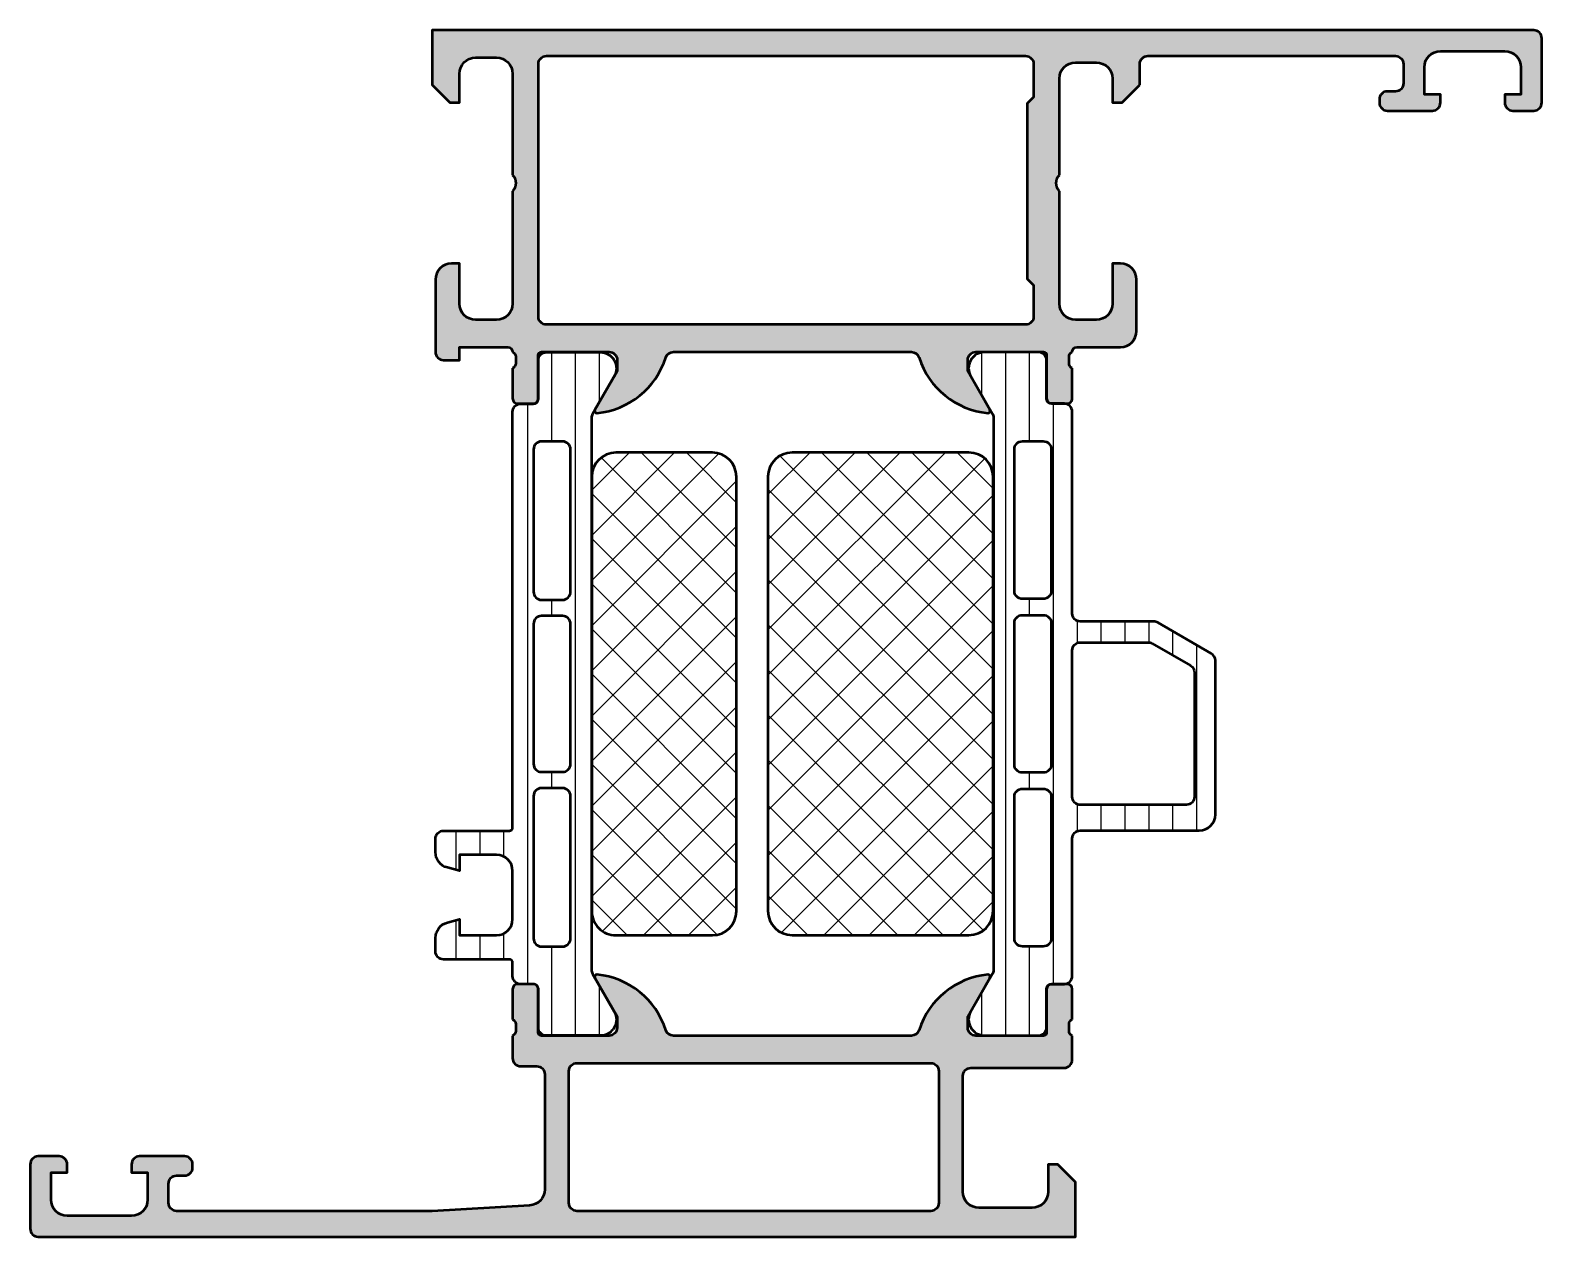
# Model space of a CAD drawing. Extents: x -25 to 69, y 0 to 75.
import ezdxf

# ---------------------------------------------------------------- set-up
doc = ezdxf.new("R2010")
doc.units = 0
for name, color, linetype, lineweight in [('0S-Alu contour', 7, 'Continuous', 50), ('0S-Alu hatch', 252, 'Continuous', 25), ('0S-Plastic contour', 254, 'Continuous', 50), ('0S-Plastic hatch', 253, 'Continuous', 25), ('0S-PT contour', 91, 'Continuous', 50), ('0S-PT hatch', 103, 'Continuous', 25)]:
    doc.layers.add(name, color=color, linetype=linetype, lineweight=lineweight)
pattern_1 = [(90, (0, 0), (-1.4859, 0), [])]
pattern_2 = [(135, (0, 0), (-1.403165018917055, -1.403165018917055), []), (225, (0, 0), (1.403165018917055, -1.403165018917055), [])]

# ---------------------------------------------------------------- blocks, each defined once
blk = doc.blocks.new('391550__2AD63D3F_DB52_42E2_A0CE_D1D66077DB39_')
at = {"layer": '0S-Alu hatch'}
h = blk.add_hatch(color=256, dxfattribs=at)
edge = h.paths.add_edge_path()
edge.add_line((44.00000000000022, 71.6), (44.00000000000022, 72.89999999999999))
edge.add_ellipse((44.50000000000023, 72.89999999999999), major_axis=(-0.5, 0), ratio=1, start_angle=270, end_angle=360, ccw=False)
edge.add_line((44.50000000000023, 73.39999999999999), (59.90000000000023, 73.39999999999999))
edge.add_ellipse((59.90000000000023, 72.89999999999999), major_axis=(-0.5, 0), ratio=1, start_angle=180, end_angle=270, ccw=False)
edge.add_line((60.40000000000024, 72.89999999999999), (60.40000000000024, 71.69999999999999))
edge.add_ellipse((59.90000000000023, 71.69999999999999), major_axis=(-0.5, 0), ratio=1, start_angle=90, end_angle=180, ccw=False)
edge.add_line((59.90000000000023, 71.19999999999999), (59.40000000000022, 71.19999999999999))
edge.add_arc((59.40000000000022, 70.7), 0.4999999999999858, 89.9999999999992, 180)
edge.add_line((58.90000000000022, 70.69999999999999), (58.90000000000022, 70.49999999999999))
edge.add_arc((59.40000000000022, 70.49999999999997), 0.4999999999999929, 180, 270.0000000000008)
edge.add_line((59.40000000000022, 69.99999999999999), (62.20000000000023, 69.99999999999999))
edge.add_arc((62.20000000000023, 70.49999999999997), 0.4999999999999858, 269.9999999999992, 360)
edge.add_line((62.70000000000023, 70.49999999999999), (62.70000000000023, 70.99999999999999))
edge.add_line((62.70000000000023, 70.99999999999999), (61.70000000000022, 70.99999999999999))
edge.add_line((61.70000000000022, 70.99999999999999), (61.70000000000022, 72.69999999999999))
edge.add_ellipse((62.70000000000021, 72.69999999999999), major_axis=(-1, 0), ratio=1, start_angle=270, end_angle=360, ccw=False)
edge.add_line((62.70000000000021, 73.69999999999999), (66.70000000000024, 73.69999999999999))
edge.add_ellipse((66.70000000000024, 72.69999999999999), major_axis=(-1, 0), ratio=1, start_angle=180, end_angle=270, ccw=False)
edge.add_line((67.70000000000024, 72.69999999999999), (67.70000000000024, 70.99999999999999))
edge.add_line((67.70000000000024, 70.99999999999999), (66.70000000000023, 70.99999999999999))
edge.add_line((66.70000000000023, 70.99999999999999), (66.70000000000023, 70.49999999999999))
edge.add_arc((67.20000000000022, 70.49999999999997), 0.4999999999999858, 180, 270.0000000000017)
edge.add_line((67.20000000000023, 69.99999999999999), (68.50000000000021, 69.99999999999999))
edge.add_arc((68.50000000000024, 70.49999999999997), 0.4999999999999858, 269.9999999999984, 360)
edge.add_line((69.00000000000023, 70.49999999999999), (69.00000000000023, 74.49999999999999))
edge.add_arc((68.50000000000024, 74.5), 0.4999999999999858, 0, 90.0000000000016)
edge.add_line((68.50000000000021, 74.99999999999999), (2.274e-13, 74.99999999999999))
edge.add_line((2.274e-13, 74.99999999999999), (2.274e-13, 71.60000000000002))
edge.add_line((2.274e-13, 71.60000000000002), (1.100000000000221, 70.50000000000001))
edge.add_line((1.100000000000221, 70.50000000000001), (1.70000000000023, 70.50000000000001))
edge.add_line((1.70000000000023, 70.50000000000001), (1.70000000000023, 72.30000000000003))
edge.add_ellipse((2.70000000000023, 72.30000000000001), major_axis=(-1, 0), ratio=1, start_angle=270, end_angle=360, ccw=False)
edge.add_line((2.70000000000023, 73.30000000000001), (4.000000000000227, 73.30000000000001))
edge.add_ellipse((4.000000000000227, 72.30000000000001), major_axis=(-1, 0), ratio=1, start_angle=180, end_angle=270, ccw=False)
edge.add_line((5.000000000000227, 72.30000000000001), (5.000000000000227, 66.00000000000001))
edge.add_ellipse((4.475000000000235, 65.50000000000001), major_axis=(-0.7249999999999944, 0), ratio=1, start_angle=136.397181027296, end_angle=223.6028189727041, ccw=False)
edge.add_line((5.000000000000228, 65.00000000000001), (5.000000000000227, 58.00000000000002))
edge.add_ellipse((4.000000000000227, 58.00000000000002), major_axis=(-1, 0), ratio=1, start_angle=90, end_angle=180, ccw=False)
edge.add_line((4.000000000000227, 57.00000000000002), (2.700000000000216, 57.00000000000002))
edge.add_ellipse((2.700000000000216, 58.00000000000003), major_axis=(-1, 0), ratio=1, start_angle=0, end_angle=90, ccw=False)
edge.add_line((1.700000000000216, 58.00000000000003), (1.700000000000216, 60.50000000000001))
edge.add_line((1.700000000000216, 60.50000000000001), (1.20000000000023, 60.50000000000001))
edge.add_arc((1.200000000000233, 59.50000000000001), 1, 90.00000000000017, 180)
edge.add_line((0.2000000000002302, 59.50000000000001), (0.2000000000002302, 55.00000000000001))
edge.add_arc((0.7000000000002301, 55.00000000000002), 0.4999999999999999, 180, 270)
edge.add_line((0.7000000000002303, 54.50000000000002), (1.700000000000216, 54.50000000000002))
edge.add_line((1.700000000000216, 54.50000000000002), (1.700000000000216, 55.30000000000002))
edge.add_line((1.700000000000216, 55.30000000000002), (4.700000000000216, 55.30000000000002))
edge.add_ellipse((4.700000000000216, 55.00000000000001), major_axis=(-0.3000000000000043, 0), ratio=1, start_angle=180, end_angle=270, ccw=False)
edge.add_ellipse((4.900000000000218, 54.71715728752541), major_axis=(-0.2999999999999892, 0), ratio=1, start_angle=180, end_angle=250.52877936550811, ccw=False)
edge.add_line((5.200000000000208, 54.71715728752541), (5.200000000000216, 54.28284271247464))
edge.add_ellipse((4.900000000000218, 54.28284271247464), major_axis=(-0.2999999999999971, 0), ratio=1, start_angle=109.4712206344897, end_angle=180, ccw=False)
edge.add_line((5.000000000000213, 54.00000000000002), (5.000000000000213, 52.10000000000007))
edge.add_arc((5.300000000000254, 52.10000000000006), 0.3000000000000416, 180, 269.9999999999997)
edge.add_line((5.300000000000252, 51.80000000000002), (6.290000000000176, 51.80000000000003))
edge.add_arc((6.290000000000182, 52.10000000000006), 0.3000000000000327, 269.999999999999, 360)
edge.add_line((6.590000000000216, 52.10000000000007), (6.590000000000216, 54.80000000000003))
edge.add_ellipse((6.790000000000219, 54.80000000000003), major_axis=(-0.2000000000000028, 0), ratio=1, start_angle=270, end_angle=360, ccw=False)
edge.add_line((6.790000000000219, 55.00000000000003), (11.00000000000022, 55.00000000000001))
edge.add_ellipse((11.00000000000022, 54.50000000000001), major_axis=(-0.5, 0), ratio=1, start_angle=180, end_angle=270.0000000000008, ccw=False)
edge.add_line((11.50000000000023, 54.50000000000001), (11.50000000000022, 53.80000000000001))
edge.add_line((11.50000000000022, 53.80000000000001), (10.11850454237785, 51.40717967697246))
edge.add_arc((10.23811978464851, 51.33811978464832), 0.1381197846482984, 150.0000000000039, 275.62257755079)
edge.add_arc((9.761776758826414, 56.17660886184783), 5.000000000000005, 275.6225775507934, 342.2515836439298)
edge.add_ellipse((15.00000000000022, 54.5), major_axis=(-0.4999999999999999, 0), ratio=1, start_angle=269.9999999999992, end_angle=342.2515836439289, ccw=False)
edge.add_line((15.00000000000023, 55), (29.80000000000023, 55))
edge.add_ellipse((29.80000000000023, 54.5), major_axis=(-0.5, 0), ratio=1, start_angle=197.7484163560713, end_angle=270.0000000000008, ccw=False)
edge.add_arc((35.03822324117403, 56.1766088618478), 4.999999999999994, 197.74841635607, 264.3774224492065)
edge.add_arc((34.56188021535193, 51.3381197846483), 0.1381197846482947, 264.3774224492075, 389.9999999999971)
edge.add_line((34.68149545762259, 51.40717967697245), (33.30000000000023, 53.8))
edge.add_line((33.30000000000023, 53.8), (33.30000000000023, 54.5))
edge.add_ellipse((33.80000000000023, 54.5), major_axis=(-0.5, 0), ratio=1, start_angle=270, end_angle=360, ccw=False)
edge.add_line((33.80000000000023, 55), (38.01000000000022, 55))
edge.add_ellipse((38.01000000000022, 54.79999999999996), major_axis=(-0.2000000000000313, 0), ratio=1, start_angle=180, end_angle=270, ccw=False)
edge.add_line((38.21000000000025, 54.79999999999996), (38.21000000000022, 52.1))
edge.add_arc((38.51000000000026, 52.10000000000001), 0.3000000000000398, 180, 270)
edge.add_line((38.51000000000026, 51.79999999999997), (39.50000000000019, 51.79999999999997))
edge.add_arc((39.5000000000002, 52.1), 0.3000000000000256, 269.9999999999973, 360)
edge.add_line((39.80000000000023, 52.10000000000001), (39.80000000000023, 53.99999999999997))
edge.add_ellipse((39.90000000000022, 54.28284271247459), major_axis=(-0.3000000000000043, 0), ratio=1, start_angle=0, end_angle=70.52877936551027, ccw=False)
edge.add_line((39.60000000000022, 54.28284271247459), (39.60000000000022, 54.71715728752535))
edge.add_ellipse((39.90000000000023, 54.71715728752535), major_axis=(-0.3000000000000043, 0), ratio=1, start_angle=289.4712206344892, end_angle=360, ccw=False)
edge.add_ellipse((40.10000000000023, 54.99999999999999), major_axis=(-0.3000000000000043, 0), ratio=1, start_angle=270.00000000000273, end_angle=360, ccw=False)
edge.add_line((40.10000000000021, 55.29999999999999), (42.80000000000022, 55.29999999999999))
edge.add_arc((42.80000000000021, 56.3), 1.000000000000014, 270.0000000000008, 360)
edge.add_line((43.80000000000022, 56.29999999999999), (43.80000000000022, 59.49999999999999))
edge.add_arc((42.80000000000022, 59.49999999999998), 1.000000000000007, 0, 89.99999999999959)
edge.add_line((42.80000000000023, 60.49999999999998), (42.30000000000022, 60.49999999999998))
edge.add_line((42.30000000000022, 60.49999999999998), (42.30000000000022, 57.99999999999998))
edge.add_ellipse((41.30000000000022, 57.99999999999999), major_axis=(-1, 0), ratio=1, start_angle=90, end_angle=180, ccw=False)
edge.add_line((41.30000000000022, 56.99999999999999), (40.00000000000023, 56.99999999999999))
edge.add_ellipse((40.00000000000023, 57.99999999999998), major_axis=(-1, 0), ratio=1, start_angle=0, end_angle=90, ccw=False)
edge.add_line((39.00000000000023, 57.99999999999998), (39.00000000000023, 64.99999999999999))
edge.add_ellipse((39.52500000000024, 65.49999999999999), major_axis=(-0.7250000000000041, 0), ratio=1, start_angle=-43.60281897270329, end_angle=43.60281897270329, ccw=False)
edge.add_line((39.00000000000023, 65.99999999999999), (39.00000000000023, 71.99999999999999))
edge.add_ellipse((40.00000000000023, 71.99999999999999), major_axis=(-1, 0), ratio=1, start_angle=270, end_angle=360, ccw=False)
edge.add_line((40.00000000000023, 72.99999999999999), (41.30000000000022, 72.99999999999999))
edge.add_ellipse((41.30000000000022, 71.99999999999999), major_axis=(-1, 0), ratio=1, start_angle=180, end_angle=270, ccw=False)
edge.add_line((42.30000000000023, 71.99999999999999), (42.30000000000022, 70.49999999999999))
edge.add_line((42.30000000000022, 70.49999999999999), (42.90000000000023, 70.49999999999999))
edge.add_line((42.90000000000023, 70.49999999999999), (44.00000000000022, 71.6))
edge = h.paths.add_edge_path()
edge.add_ellipse((7.100000000000235, 72.89999999999999), major_axis=(-0.5, 0), ratio=1, start_angle=270, end_angle=360, ccw=False)
edge.add_line((7.100000000000235, 73.39999999999999), (36.90000000000023, 73.39999999999999))
edge.add_ellipse((36.90000000000023, 72.89999999999999), major_axis=(-0.5, 0), ratio=1, start_angle=180, end_angle=270, ccw=False)
edge.add_line((37.40000000000023, 72.89999999999999), (37.40000000000023, 70.85))
edge.add_line((37.40000000000023, 70.85), (37.00000000000023, 70.44999999999997))
edge.add_line((37.00000000000023, 70.44999999999997), (37.00000000000023, 59.55))
edge.add_line((37.00000000000023, 59.55), (37.40000000000023, 59.14999999999999))
edge.add_line((37.40000000000023, 59.14999999999999), (37.40000000000023, 57.19999999999998))
edge.add_ellipse((36.90000000000023, 57.19999999999998), major_axis=(-0.5, 0), ratio=1, start_angle=90, end_angle=180, ccw=False)
edge.add_line((36.90000000000023, 56.69999999999999), (7.100000000000235, 56.69999999999999))
edge.add_ellipse((7.100000000000235, 57.19999999999998), major_axis=(-0.5, 0), ratio=1, start_angle=0, end_angle=90, ccw=False)
edge.add_line((6.600000000000235, 57.19999999999998), (6.600000000000235, 72.89999999999999))
at = {"layer": '0S-Alu contour', "color": 7}
for points in [[(68.50000000000021, 74.99999999999999), (2.274e-13, 74.99999999999999), (2.274e-13, 71.60000000000002), (1.100000000000221, 70.50000000000001), (1.70000000000023, 70.50000000000001), (1.70000000000023, 72.30000000000003)], [(69.00000000000023, 70.49999999999999), (69.00000000000023, 74.49999999999999)], [(7.100000000000235, 73.39999999999999), (36.90000000000023, 73.39999999999999)], [(44.50000000000023, 73.39999999999999), (59.90000000000023, 73.39999999999999)], [(62.70000000000021, 73.69999999999999), (66.70000000000024, 73.69999999999999)], [(2.70000000000023, 73.30000000000001), (4.000000000000227, 73.30000000000001)], [(6.600000000000235, 57.19999999999998), (6.600000000000235, 72.89999999999999)], [(37.40000000000023, 72.89999999999999), (37.40000000000023, 70.85), (37.00000000000023, 70.44999999999997), (37.00000000000023, 59.55), (37.40000000000023, 59.14999999999999), (37.40000000000023, 57.19999999999998)], [(40.00000000000023, 72.99999999999999), (41.30000000000022, 72.99999999999999)], [(44.00000000000022, 71.6), (44.00000000000022, 72.89999999999999)], [(60.40000000000024, 72.89999999999999), (60.40000000000024, 71.69999999999999)], [(62.70000000000023, 70.49999999999999), (62.70000000000023, 70.99999999999999), (61.70000000000022, 70.99999999999999), (61.70000000000022, 72.69999999999999)], [(67.70000000000024, 72.69999999999999), (67.70000000000024, 70.99999999999999), (66.70000000000023, 70.99999999999999), (66.70000000000023, 70.49999999999999)], [(5.000000000000227, 72.30000000000001), (5.000000000000227, 66.00000000000001)], [(39.00000000000023, 65.99999999999999), (39.00000000000023, 71.99999999999999)], [(42.30000000000023, 71.99999999999999), (42.30000000000022, 70.49999999999999), (42.90000000000023, 70.49999999999999), (44.00000000000022, 71.6)], [(58.90000000000022, 70.69999999999999), (58.90000000000022, 70.49999999999999)], [(59.90000000000023, 71.19999999999999), (59.40000000000022, 71.19999999999999)], [(59.40000000000022, 69.99999999999999), (62.20000000000023, 69.99999999999999)], [(67.20000000000023, 69.99999999999999), (68.50000000000021, 69.99999999999999)], [(5.000000000000228, 65.00000000000001), (5.000000000000227, 58.00000000000002)], [(39.00000000000023, 57.99999999999998), (39.00000000000023, 64.99999999999999)], [(1.700000000000216, 58.00000000000003), (1.700000000000216, 60.50000000000001), (1.20000000000023, 60.50000000000001)], [(42.80000000000023, 60.49999999999998), (42.30000000000022, 60.49999999999998), (42.30000000000022, 57.99999999999998)], [(0.2000000000002302, 59.50000000000001), (0.2000000000002302, 55.00000000000001)], [(43.80000000000022, 56.29999999999999), (43.80000000000022, 59.49999999999999)], [(4.000000000000227, 57.00000000000002), (2.700000000000216, 57.00000000000002)], [(36.90000000000023, 56.69999999999999), (7.100000000000235, 56.69999999999999)], [(41.30000000000022, 56.99999999999999), (40.00000000000023, 56.99999999999999)], [(0.7000000000002303, 54.50000000000002), (1.700000000000216, 54.50000000000002), (1.700000000000216, 55.30000000000002), (4.700000000000216, 55.30000000000002)], [(5.200000000000208, 54.71715728752541), (5.200000000000216, 54.28284271247464)], [(6.590000000000216, 52.10000000000007), (6.590000000000216, 54.80000000000003)], [(6.790000000000219, 55.00000000000003), (11.00000000000022, 55.00000000000001)], [(15.00000000000023, 55), (29.80000000000023, 55)], [(33.80000000000023, 55), (38.01000000000022, 55)], [(38.21000000000025, 54.79999999999996), (38.21000000000022, 52.1)], [(39.60000000000022, 54.28284271247459), (39.60000000000022, 54.71715728752535)], [(40.10000000000021, 55.29999999999999), (42.80000000000022, 55.29999999999999)], [(5.000000000000213, 54.00000000000002), (5.000000000000213, 52.10000000000007)], [(11.50000000000023, 54.50000000000001), (11.50000000000022, 53.80000000000001), (10.11850454237785, 51.40717967697246)], [(34.68149545762259, 51.40717967697245), (33.30000000000023, 53.8), (33.30000000000023, 54.5)], [(39.80000000000023, 52.10000000000001), (39.80000000000023, 53.99999999999997)], [(5.300000000000252, 51.80000000000002), (6.290000000000176, 51.80000000000003)], [(38.51000000000026, 51.79999999999997), (39.50000000000019, 51.79999999999997)]]:
    blk.add_lwpolyline(points, dxfattribs=at)
for centre, radius, start, end in [((68.50000000000024, 74.5), 0.4999999999999858, 0, 90.0000000000016), ((59.40000000000022, 70.7), 0.4999999999999858, 89.9999999999992, 180), ((59.40000000000022, 70.49999999999997), 0.4999999999999929, 180, 270.0000000000008), ((62.20000000000023, 70.49999999999997), 0.4999999999999858, 269.9999999999992, 0), ((67.20000000000022, 70.49999999999997), 0.4999999999999858, 180, 270.0000000000017), ((68.50000000000024, 70.49999999999997), 0.4999999999999858, 269.9999999999984, 0), ((1.200000000000233, 59.50000000000001), 1, 90.00000000000017, 180), ((42.80000000000022, 59.49999999999998), 1.000000000000007, 0, 89.99999999999959), ((42.80000000000021, 56.3), 1.000000000000014, 270.0000000000008, 0), ((0.7000000000002301, 55.00000000000002), 0.4999999999999999, 180, 270), ((9.761776758826414, 56.17660886184783), 5.000000000000005, 275.6225775507934, 342.2515836439298), ((35.03822324117403, 56.1766088618478), 4.999999999999994, 197.74841635607, 264.3774224492065), ((5.300000000000254, 52.10000000000006), 0.3000000000000416, 180, 269.9999999999997), ((6.290000000000182, 52.10000000000006), 0.3000000000000327, 269.999999999999, 0), ((38.51000000000026, 52.10000000000001), 0.3000000000000398, 180, 270), ((39.5000000000002, 52.1), 0.3000000000000256, 269.9999999999973, 0), ((10.23811978464851, 51.33811978464832), 0.1381197846482984, 150.0000000000039, 275.62257755079), ((34.56188021535193, 51.3381197846483), 0.1381197846482947, 264.3774224492075, 29.99999999999717)]:
    blk.add_arc(centre, radius, start, end, dxfattribs=at)
at = {"layer": '0S-Alu contour', "color": 7, "extrusion": (0, 0, -1)}
for centre, radius, start, end in [((-7.100000000000235, 72.89999999999999), 0.5, 0, 90), ((-36.90000000000023, 72.89999999999999), 0.5, 90, 180), ((-44.50000000000023, 72.89999999999999), 0.5, 0, 90), ((-59.90000000000023, 72.89999999999999), 0.5, 90, 180), ((-62.70000000000021, 72.69999999999999), 1, 0, 90), ((-66.70000000000024, 72.69999999999999), 1, 90, 180), ((-2.70000000000023, 72.30000000000001), 1, 0, 90), ((-4.000000000000227, 72.30000000000001), 1, 90, 180), ((-40.00000000000023, 71.99999999999999), 1, 0, 90), ((-41.30000000000022, 71.99999999999999), 1, 90, 180), ((-59.90000000000023, 71.69999999999999), 0.5, 180, 270), ((-4.475000000000235, 65.50000000000001), 0.7249999999999945, 136.3971810272959, 223.602818972704), ((-39.52500000000024, 65.49999999999999), 0.7250000000000041, 316.3971810272967, 43.60281897270331), ((-2.700000000000216, 58.00000000000003), 1, 270, 0), ((-4.000000000000227, 58.00000000000002), 1, 180, 270), ((-40.00000000000023, 57.99999999999998), 1, 270, 0), ((-41.30000000000022, 57.99999999999999), 1, 180, 270), ((-7.100000000000235, 57.19999999999998), 0.5, 270, 0), ((-36.90000000000023, 57.19999999999998), 0.5, 180, 270), ((-4.700000000000216, 55.00000000000001), 0.3000000000000043, 90, 180), ((-4.900000000000218, 54.71715728752541), 0.2999999999999892, 109.4712206344919, 180), ((-6.790000000000219, 54.80000000000003), 0.2000000000000028, 0, 90), ((-11.00000000000022, 54.50000000000001), 0.5, 89.9999999999992, 180), ((-15.00000000000022, 54.5), 0.4999999999999999, 17.74841635607112, 90.00000000000081), ((-29.80000000000023, 54.5), 0.5, 89.9999999999992, 162.2515836439287), ((-33.80000000000023, 54.5), 0.5, 0, 90), ((-38.01000000000022, 54.79999999999996), 0.2000000000000313, 90, 180), ((-39.90000000000023, 54.71715728752535), 0.3000000000000043, 0, 70.52877936551076), ((-40.10000000000023, 54.99999999999999), 0.3000000000000043, 0, 89.99999999999729), ((-4.900000000000218, 54.28284271247464), 0.2999999999999971, 180, 250.5287793655103), ((-39.90000000000022, 54.28284271247459), 0.3000000000000043, 289.4712206344897, 0)]:
    blk.add_arc(centre, radius, start, end, dxfattribs=at)
blk = doc.blocks.new('391580__704D08CA_B9E4_4322_9331_69D046304937_')
at = {"layer": '0S-Alu hatch'}
h = blk.add_hatch(color=256, dxfattribs=at)
edge = h.paths.add_edge_path()
edge.add_ellipse((14.99999999999998, 12.99999999999999), major_axis=(-0.5000000000000054, 0), ratio=1, start_angle=17.748416356070322, end_angle=90, ccw=False)
edge.add_arc((9.761776758826178, 11.32339113815218), 4.999999999999996, 17.7484163560701, 84.37742244920646)
edge.add_arc((10.23811978464828, 16.1618802153517), 0.1381197846482949, 84.37742244920679, 210.0000000000004)
edge.add_line((10.11850454237762, 16.09282032302755), (11.49999999999998, 13.69999999999999))
edge.add_line((11.49999999999998, 13.69999999999999), (11.49999999999998, 12.99999999999999))
edge.add_ellipse((10.99999999999998, 12.99999999999999), major_axis=(-0.5, 0), ratio=1, start_angle=90, end_angle=180, ccw=False)
edge.add_line((10.99999999999998, 12.49999999999999), (6.789999999999992, 12.5))
edge.add_ellipse((6.789999999999992, 12.70000000000002), major_axis=(-0.2000000000000224, 0), ratio=1, start_angle=0, end_angle=90, ccw=False)
edge.add_line((6.589999999999969, 12.70000000000002), (6.589999999999989, 15.39999999999998))
edge.add_arc((6.28999999999995, 15.39999999999998), 0.3000000000000389, 0, 90.00000000000018)
edge.add_line((6.289999999999949, 15.70000000000002), (5.300000000000025, 15.70000000000002))
edge.add_arc((5.300000000000028, 15.39999999999998), 0.3000000000000362, 90.00000000000048, 180)
edge.add_line((4.999999999999992, 15.39999999999998), (4.999999999999992, 13.50000000000002))
edge.add_ellipse((4.899999999999998, 13.2171572875254), major_axis=(-0.2999999999999942, 0), ratio=1, start_angle=180, end_angle=250.5287793655101, ccw=False)
edge.add_line((5.199999999999993, 13.2171572875254), (5.199999999999988, 12.78284271247464))
edge.add_ellipse((4.899999999999991, 12.78284271247464), major_axis=(-0.2999999999999971, 0), ratio=1, start_angle=109.47122063448819, end_angle=180, ccw=False)
edge.add_line((4.999999999999977, 12.50000000000002), (4.999999999999985, 11.1))
edge.add_arc((5.499999999999986, 11.1), 0.5000000000000009, 180, 269.9999999999999)
edge.add_line((5.499999999999985, 10.6), (6.499999999999985, 10.6))
edge.add_ellipse((6.499999999999992, 10.1), major_axis=(-0.5000000000000018, 0), ratio=1, start_angle=180, end_angle=270.0000000000008, ccw=False)
edge.add_line((6.999999999999994, 10.1), (6.999999999999985, 2.944488465311893))
edge.add_ellipse((5.999999999999985, 2.944488465311893), major_axis=(-1, 0), ratio=1, start_angle=93.27048792318362, end_angle=180, ccw=False)
edge.add_line((6.057049790538499, 1.946117130887916), (-1.42e-14, 1.6))
edge.add_line((-1.42e-14, 1.6), (-15.9, 1.600000000000002))
edge.add_ellipse((-15.9, 2.100000000000002), major_axis=(-0.5000000000000002, 0), ratio=1, start_angle=0, end_angle=90, ccw=False)
edge.add_line((-16.4, 2.100000000000002), (-16.4, 3.300000000000002))
edge.add_ellipse((-15.9, 3.300000000000002), major_axis=(-0.5, 0), ratio=1, start_angle=270, end_angle=360, ccw=False)
edge.add_line((-15.9, 3.800000000000002), (-15.4, 3.800000000000002))
edge.add_arc((-15.4, 4.299999999999999), 0.4999999999999969, 270.0000000000004, 360)
edge.add_line((-14.9, 4.300000000000001), (-14.9, 4.5))
edge.add_arc((-15.40000000000001, 4.5), 0.5000000000000018, 0, 89.99999999999898)
edge.add_line((-15.4, 5), (-18.2, 5))
edge.add_arc((-18.2, 4.499999999999997), 0.5000000000000027, 90.0000000000004, 180)
edge.add_line((-18.7, 4.499999999999999), (-18.7, 4.000000000000002))
edge.add_line((-18.7, 4.000000000000002), (-17.69999999999999, 4.000000000000001))
edge.add_line((-17.69999999999999, 4.000000000000001), (-17.69999999999999, 2.300000000000001))
edge.add_ellipse((-18.69999999999999, 2.3), major_axis=(-1, 0), ratio=1, start_angle=90, end_angle=180, ccw=False)
edge.add_line((-18.69999999999999, 1.3), (-22.70000000000002, 1.300000000000001))
edge.add_ellipse((-22.70000000000002, 2.300000000000001), major_axis=(-1, 0), ratio=1, start_angle=0, end_angle=90, ccw=False)
edge.add_line((-23.70000000000002, 2.300000000000001), (-23.70000000000002, 4.000000000000003))
edge.add_line((-23.70000000000002, 4.000000000000003), (-22.7, 4.000000000000002))
edge.add_line((-22.7, 4.000000000000002), (-22.7, 4.5))
edge.add_arc((-23.20000000000001, 4.5), 0.5000000000000036, 0, 89.99999999999959)
edge.add_line((-23.2, 5.000000000000002), (-24.5, 5.000000000000001))
edge.add_arc((-24.5, 4.5), 0.5000000000000009, 90, 180)
edge.add_line((-25, 4.500000000000001), (-25, 0.5000000000000046))
edge.add_arc((-24.5, 0.5000000000000056), 0.5, 180, 270)
edge.add_line((-24.5, 3.9e-15), (40, -1.29e-14))
edge.add_line((40, -1.29e-14), (40, 3.399999999999987))
edge.add_line((40, 3.399999999999987), (38.9, 4.499999999999986))
edge.add_line((38.9, 4.499999999999986), (38.3, 4.499999999999987))
edge.add_line((38.3, 4.499999999999987), (38.3, 2.799999999999988))
edge.add_ellipse((37.3, 2.799999999999986), major_axis=(-1, 0), ratio=1, start_angle=90.0000000000004, end_angle=180, ccw=False)
edge.add_line((37.3, 1.799999999999986), (34, 1.799999999999989))
edge.add_ellipse((34, 2.799999999999986), major_axis=(-0.9999999999999964, 0), ratio=1, start_angle=0, end_angle=90, ccw=False)
edge.add_line((33, 2.799999999999986), (33.00000000000001, 9.99999999999999))
edge.add_ellipse((33.50000000000001, 9.99999999999999), major_axis=(-0.5, 0), ratio=1, start_angle=270, end_angle=360, ccw=False)
edge.add_line((33.50000000000001, 10.49999999999999), (39.30000000000001, 10.49999999999998))
edge.add_arc((39.30000000000002, 10.99999999999998), 0.4999999999999965, 269.9999999999992, 360)
edge.add_line((39.80000000000001, 10.99999999999998), (39.79999999999999, 12.49999999999998))
edge.add_ellipse((39.89999999999999, 12.78284271247538), major_axis=(-0.3000000000007392, 0), ratio=1, start_angle=0, end_angle=70.52877936555751, ccw=False)
edge.add_line((39.59999999999925, 12.78284271247538), (39.59999999999999, 13.21715728752614))
edge.add_ellipse((39.89999999999999, 13.21715728752615), major_axis=(-0.2999999999999971, 0), ratio=1, start_angle=289.4712206344926, end_angle=360, ccw=False)
edge.add_line((39.79999999999999, 13.50000000000076), (39.79999999999995, 15.40000000000072))
edge.add_arc((39.49999999999991, 15.40000000000071), 0.3000000000000469, 0, 89.99999999999864)
edge.add_line((39.49999999999992, 15.70000000000076), (38.51, 15.70000000000074))
edge.add_arc((38.51000000000001, 15.40000000000071), 0.3000000000000362, 90.00000000000273, 180)
edge.add_line((38.20999999999997, 15.40000000000071), (38.21000000000001, 12.70000000000074))
edge.add_ellipse((38.01000000000001, 12.70000000000074), major_axis=(-0.2000000000000028, 0), ratio=1, start_angle=90, end_angle=180, ccw=False)
edge.add_line((38.01000000000001, 12.50000000000073), (33.79999999999999, 12.49999999999998))
edge.add_ellipse((33.79999999999999, 12.99999999999998), major_axis=(-0.5, 0), ratio=1, start_angle=0, end_angle=90, ccw=False)
edge.add_line((33.29999999999999, 12.99999999999998), (33.29999999999999, 13.69999999999998))
edge.add_line((33.29999999999999, 13.69999999999998), (34.68149545762236, 16.09282032302754))
edge.add_arc((34.5618802153517, 16.16188021535168), 0.1381197846482956, 330.0000000000015, 455.6225775507924)
edge.add_arc((35.03822324117378, 11.32339113815219), 4.999999999999978, 95.62257755079325, 162.2515836439299)
edge.add_ellipse((29.79999999999999, 12.99999999999999), major_axis=(-0.5000000000000062, 0), ratio=1, start_angle=90, end_angle=162.25158364393, ccw=False)
edge.add_line((29.79999999999999, 12.49999999999999), (14.99999999999998, 12.49999999999999))
edge = h.paths.add_edge_path()
edge.add_ellipse((30.99999999999999, 10.29999999999999), major_axis=(-0.5, 0), ratio=1, start_angle=180, end_angle=270, ccw=False)
edge.add_line((31.49999999999999, 10.29999999999999), (31.49999999999999, 2.099999999999992))
edge.add_ellipse((30.99999999999998, 2.099999999999992), major_axis=(-0.5000000000000071, 0), ratio=1, start_angle=90, end_angle=180, ccw=False)
edge.add_line((30.99999999999998, 1.599999999999984), (8.999999999999986, 1.599999999999992))
edge.add_ellipse((8.999999999999986, 2.099999999999992), major_axis=(-0.5, 0), ratio=1, start_angle=0, end_angle=90, ccw=False)
edge.add_line((8.499999999999986, 2.099999999999992), (8.499999999999986, 10.29999999999999))
edge.add_ellipse((8.999999999999986, 10.29999999999999), major_axis=(-0.5, 0), ratio=1, start_angle=270, end_angle=360, ccw=False)
edge.add_line((8.999999999999986, 10.79999999999999), (30.99999999999999, 10.79999999999999))
at = {"layer": '0S-Alu contour', "color": 7}
for points in [[(10.11850454237762, 16.09282032302755), (11.49999999999998, 13.69999999999999), (11.49999999999998, 12.99999999999999)], [(33.29999999999999, 12.99999999999998), (33.29999999999999, 13.69999999999998), (34.68149545762236, 16.09282032302754)], [(4.999999999999992, 15.39999999999998), (4.999999999999992, 13.50000000000002)], [(6.289999999999949, 15.70000000000002), (5.300000000000025, 15.70000000000002)], [(6.589999999999969, 12.70000000000002), (6.589999999999989, 15.39999999999998)], [(38.20999999999997, 15.40000000000071), (38.21000000000001, 12.70000000000074)], [(39.49999999999992, 15.70000000000076), (38.51, 15.70000000000074)], [(39.79999999999999, 13.50000000000076), (39.79999999999995, 15.40000000000072)], [(5.199999999999993, 13.2171572875254), (5.199999999999988, 12.78284271247464)], [(39.59999999999925, 12.78284271247538), (39.59999999999999, 13.21715728752614)], [(4.999999999999977, 12.50000000000002), (4.999999999999985, 11.1)], [(10.99999999999998, 12.49999999999999), (6.789999999999992, 12.5)], [(29.79999999999999, 12.49999999999999), (14.99999999999998, 12.49999999999999)], [(38.01000000000001, 12.50000000000073), (33.79999999999999, 12.49999999999998)], [(39.80000000000001, 10.99999999999998), (39.79999999999999, 12.49999999999998)], [(5.499999999999985, 10.6), (6.499999999999985, 10.6)], [(8.999999999999986, 10.79999999999999), (30.99999999999999, 10.79999999999999)], [(33.50000000000001, 10.49999999999999), (39.30000000000001, 10.49999999999998)], [(6.999999999999994, 10.1), (6.999999999999985, 2.944488465311893)], [(8.499999999999986, 2.099999999999992), (8.499999999999986, 10.29999999999999)], [(31.49999999999999, 10.29999999999999), (31.49999999999999, 2.099999999999992)], [(33, 2.799999999999986), (33.00000000000001, 9.99999999999999)], [(-23.2, 5.000000000000002), (-24.5, 5.000000000000001)], [(-15.4, 5), (-18.2, 5)], [(-25, 4.500000000000001), (-25, 0.5000000000000046)], [(-24.5, 3.9e-15), (40, -1.29e-14), (40, 3.399999999999987), (38.9, 4.499999999999986), (38.3, 4.499999999999987), (38.3, 2.799999999999988)], [(-23.70000000000002, 2.300000000000001), (-23.70000000000002, 4.000000000000003), (-22.7, 4.000000000000002), (-22.7, 4.5)], [(-18.7, 4.499999999999999), (-18.7, 4.000000000000002), (-17.69999999999999, 4.000000000000001), (-17.69999999999999, 2.300000000000001)], [(-15.9, 3.800000000000002), (-15.4, 3.800000000000002)], [(-14.9, 4.300000000000001), (-14.9, 4.5)], [(-16.4, 2.100000000000002), (-16.4, 3.300000000000002)], [(6.057049790538499, 1.946117130887916), (-1.42e-14, 1.6), (-15.9, 1.600000000000002)], [(-18.69999999999999, 1.3), (-22.70000000000002, 1.300000000000001)], [(30.99999999999998, 1.599999999999984), (8.999999999999986, 1.599999999999992)], [(37.3, 1.799999999999986), (34, 1.799999999999989)]]:
    blk.add_lwpolyline(points, dxfattribs=at)
for centre, radius, start, end in [((10.23811978464828, 16.1618802153517), 0.1381197846482949, 84.37742244920679, 210.0000000000004), ((9.761776758826178, 11.32339113815218), 4.999999999999996, 17.7484163560701, 84.37742244920646), ((35.03822324117378, 11.32339113815219), 4.999999999999978, 95.62257755079325, 162.2515836439299), ((34.5618802153517, 16.16188021535168), 0.1381197846482956, 330.0000000000015, 95.62257755079249), ((5.300000000000028, 15.39999999999998), 0.3000000000000362, 90.00000000000048, 180), ((6.28999999999995, 15.39999999999998), 0.3000000000000389, 0, 90.00000000000018), ((38.51000000000001, 15.40000000000071), 0.3000000000000362, 90.00000000000273, 180), ((39.49999999999991, 15.40000000000071), 0.3000000000000469, 0, 89.99999999999864), ((5.499999999999986, 11.1), 0.5000000000000009, 180, 269.9999999999999), ((39.30000000000002, 10.99999999999998), 0.4999999999999965, 269.9999999999992, 0), ((-24.5, 4.5), 0.5000000000000009, 90, 180), ((-23.20000000000001, 4.5), 0.5000000000000036, 0, 89.99999999999959), ((-18.2, 4.499999999999997), 0.5000000000000027, 90.0000000000004, 180), ((-15.40000000000001, 4.5), 0.5000000000000018, 0, 89.99999999999898), ((-15.4, 4.299999999999999), 0.4999999999999969, 270.0000000000004, 0), ((-24.5, 0.5000000000000056), 0.5, 180, 270)]:
    blk.add_arc(centre, radius, start, end, dxfattribs=at)
at = {"layer": '0S-Alu contour', "color": 7, "extrusion": (0, 0, -1)}
for centre, radius, start, end in [((-4.899999999999998, 13.2171572875254), 0.2999999999999942, 109.4712206344899, 180), ((-39.89999999999999, 13.21715728752615), 0.2999999999999971, 0, 70.5287793655074), ((-4.899999999999991, 12.78284271247464), 0.2999999999999971, 180, 250.5287793655118), ((-6.789999999999992, 12.70000000000002), 0.2000000000000224, 270, 0), ((-10.99999999999998, 12.99999999999999), 0.5, 180, 270), ((-14.99999999999998, 12.99999999999999), 0.5000000000000054, 270, 342.2515836439297), ((-29.79999999999999, 12.99999999999999), 0.5000000000000062, 197.7484163560701, 270), ((-33.79999999999999, 12.99999999999998), 0.5, 270, 0), ((-38.01000000000001, 12.70000000000074), 0.2000000000000028, 180, 270), ((-39.89999999999999, 12.78284271247538), 0.3000000000007392, 289.4712206344425, 0), ((-6.499999999999992, 10.1), 0.5000000000000018, 89.9999999999992, 180), ((-8.999999999999986, 10.29999999999999), 0.5, 0, 90), ((-30.99999999999999, 10.29999999999999), 0.5, 90, 180), ((-33.50000000000001, 9.99999999999999), 0.5, 0, 90), ((15.9, 3.300000000000002), 0.5, 0, 90), ((-5.999999999999985, 2.944488465311893), 1, 180, 266.7295120768164), ((22.70000000000002, 2.300000000000001), 1, 270, 0), ((18.69999999999999, 2.3), 1, 180, 270), ((15.9, 2.100000000000002), 0.5000000000000002, 270, 0), ((-8.999999999999986, 2.099999999999992), 0.5, 270, 0), ((-30.99999999999998, 2.099999999999992), 0.5000000000000071, 180, 270), ((-34, 2.799999999999986), 0.9999999999999964, 270, 0), ((-37.3, 2.799999999999986), 1, 180, 269.9999999999996)]:
    blk.add_arc(centre, radius, start, end, dxfattribs=at)
blk = doc.blocks.new('284029__BFE9A50C_A37E_4682_A466_345DF187D621___A228C992_ECE8_439E_A0D7_12AB29DF4E6B_')
at = {"layer": '0S-Plastic hatch'}
h = blk.add_hatch(dxfattribs=at)
h.set_pattern_fill('ANSI31', color=256, scale=0.4680000000000001, angle=45, style=0)
h.set_pattern_definition(pattern_1)
edge = h.paths.add_edge_path()
edge.add_arc((48.20000000000026, 35.82512886940346), 0.4999999999999929, 0, 60.00000000000169)
edge.add_line((48.45000000000024, 36.25814157129568), (45.11602540378468, 38.18301270189211))
edge.add_arc((44.86602540378465, 37.74999999999977), 0.5000000000001193, 60.00000000000508, 89.99999999999756)
edge.add_line((44.86602540378468, 38.24999999999988), (40.30000000000024, 38.24999999999988))
edge.add_ellipse((40.30000000000024, 38.74999999999989), major_axis=(-0.5, 0), ratio=1, start_angle=0, end_angle=90, ccw=False)
edge.add_line((39.80000000000024, 38.74999999999989), (39.80000000000025, 51.28999999999988))
edge.add_arc((39.30000000000026, 51.28999999999989), 0.4999999999999929, 0, 90.00000000000081)
edge.add_line((39.30000000000024, 51.78999999999988), (38.50000000000024, 51.78999999999988))
edge.add_ellipse((38.50000000000024, 52.08999999999988), major_axis=(-0.2999999999999971, 0), ratio=1, start_angle=0, end_angle=90, ccw=False)
edge.add_line((38.20000000000025, 52.08999999999988), (38.20000000000025, 54.48999999999989))
edge.add_arc((37.70000000000025, 54.4899999999999), 0.4999999999999929, 0, 90.00000000000081)
edge.add_line((37.70000000000024, 54.98999999999989), (34.35655099261726, 54.98999999999989))
edge.add_arc((34.35655099261727, 53.98999999999988), 1.000000000000007, 90.00000000000081, 209.9999999999994)
edge.add_line((33.49052558883283, 53.48999999999989), (34.83301270189246, 51.16474411167413))
edge.add_ellipse((34.40000000000025, 50.91474411167413), major_axis=(-0.499999999999998, 0), ratio=1, start_angle=180, end_angle=210.0000000000001, ccw=False)
edge.add_line((34.90000000000025, 50.91474411167413), (34.90000000000023, 16.58525588832565))
edge.add_ellipse((34.40000000000023, 16.58525588832565), major_axis=(-0.5, 0), ratio=1, start_angle=150.0000000000007, end_angle=180, ccw=False)
edge.add_line((34.83301270189246, 16.33525588832565), (33.49052558883281, 14.00999999999989))
edge.add_arc((34.35655099261725, 13.50999999999988), 0.9999999999999994, 149.9999999999995, 270)
edge.add_line((34.35655099261725, 12.50999999999989), (37.70000000000024, 12.50999999999989))
edge.add_arc((37.70000000000024, 13.00999999999989), 0.5, 269.9999999999992, 360)
edge.add_line((38.20000000000025, 13.00999999999989), (38.20000000000024, 15.40999999999989))
edge.add_ellipse((38.50000000000024, 15.40999999999989), major_axis=(-0.2999999999999971, 0), ratio=1, start_angle=270, end_angle=360, ccw=False)
edge.add_line((38.50000000000024, 15.70999999999989), (39.30000000000024, 15.70999999999989))
edge.add_arc((39.30000000000024, 16.20999999999989), 0.4999999999999965, 269.9999999999992, 360)
edge.add_line((39.80000000000024, 16.20999999999989), (39.80000000000024, 24.74999999999989))
edge.add_ellipse((40.30000000000024, 24.74999999999989), major_axis=(-0.5, 0), ratio=1, start_angle=270, end_angle=360, ccw=False)
edge.add_line((40.30000000000024, 25.24999999999989), (47.70000000000024, 25.24999999999989))
edge.add_arc((47.70000000000023, 26.2499999999999), 1.00000000000001, 270.0000000000008, 360)
edge.add_line((48.70000000000024, 26.24999999999989), (48.70000000000025, 35.82512886940346))
edge = h.paths.add_edge_path()
edge.add_line((40.30000000000024, 36.94999999999989), (44.51769145362422, 36.94999999999989))
edge.add_ellipse((44.51769145362422, 36.44999999999989), major_axis=(-0.5, 0), ratio=1, start_angle=240.000000000001, end_angle=270, ccw=False)
edge.add_line((44.76769145362421, 36.88301270189211), (47.15000000000024, 35.50758622134917))
edge.add_ellipse((46.90000000000024, 35.07457351945695), major_axis=(-0.499999999999998, 0), ratio=1, start_angle=180, end_angle=239.9999999999996, ccw=False)
edge.add_line((47.40000000000024, 35.07457351945695), (47.40000000000025, 27.34999999999989))
edge.add_ellipse((46.90000000000024, 27.34999999999989), major_axis=(-0.5, 0), ratio=1, start_angle=90, end_angle=180, ccw=False)
edge.add_line((46.90000000000024, 26.84999999999989), (40.30000000000025, 26.84999999999989))
edge.add_ellipse((40.30000000000024, 27.34999999999989), major_axis=(-0.5, 0), ratio=1, start_angle=0, end_angle=90.0000000000008, ccw=False)
edge.add_line((39.80000000000024, 27.34999999999989), (39.80000000000024, 36.44999999999989))
edge.add_ellipse((40.30000000000024, 36.44999999999989), major_axis=(-0.5, 0), ratio=1, start_angle=270, end_angle=360, ccw=False)
edge = h.paths.add_edge_path()
edge.add_ellipse((38.00000000000024, 38.14999999999989), major_axis=(-0.5, 0), ratio=1, start_angle=180, end_angle=270, ccw=False)
edge.add_line((38.50000000000024, 38.14999999999989), (38.50000000000024, 29.34999999999989))
edge.add_ellipse((38.00000000000024, 29.34999999999989), major_axis=(-0.5, 0), ratio=1, start_angle=90, end_angle=180, ccw=False)
edge.add_line((38.00000000000024, 28.84999999999989), (36.70000000000024, 28.84999999999989))
edge.add_ellipse((36.70000000000024, 29.34999999999989), major_axis=(-0.5, 0), ratio=1, start_angle=0, end_angle=90, ccw=False)
edge.add_line((36.20000000000024, 29.34999999999989), (36.20000000000024, 38.14999999999989))
edge.add_ellipse((36.70000000000024, 38.14999999999989), major_axis=(-0.5, 0), ratio=1, start_angle=270, end_angle=360, ccw=False)
edge.add_line((36.70000000000024, 38.64999999999989), (38.00000000000024, 38.64999999999989))
edge = h.paths.add_edge_path()
edge.add_ellipse((38.00000000000024, 48.94999999999988), major_axis=(-0.5, 0), ratio=1, start_angle=180, end_angle=270, ccw=False)
edge.add_line((38.50000000000024, 48.94999999999988), (38.50000000000024, 40.14999999999989))
edge.add_ellipse((38.00000000000024, 40.14999999999989), major_axis=(-0.5, 0), ratio=1, start_angle=90, end_angle=180, ccw=False)
edge.add_line((38.00000000000024, 39.64999999999989), (36.70000000000024, 39.64999999999989))
edge.add_ellipse((36.70000000000024, 40.14999999999989), major_axis=(-0.5, 0), ratio=1, start_angle=0, end_angle=90, ccw=False)
edge.add_line((36.20000000000024, 40.14999999999989), (36.20000000000024, 48.94999999999988))
edge.add_ellipse((36.70000000000024, 48.94999999999988), major_axis=(-0.5, 0), ratio=1, start_angle=270, end_angle=360, ccw=False)
edge.add_line((36.70000000000024, 49.44999999999989), (38.00000000000024, 49.44999999999989))
edge = h.paths.add_edge_path()
edge.add_line((36.70000000000024, 27.84999999999989), (38.00000000000024, 27.84999999999989))
edge.add_ellipse((38.00000000000024, 27.34999999999989), major_axis=(-0.5, 0), ratio=1, start_angle=180, end_angle=270, ccw=False)
edge.add_line((38.50000000000024, 27.34999999999989), (38.50000000000024, 18.54999999999989))
edge.add_ellipse((38.00000000000024, 18.54999999999989), major_axis=(-0.5, 0), ratio=1, start_angle=90.0000000000008, end_angle=180, ccw=False)
edge.add_line((38.00000000000024, 18.04999999999989), (36.70000000000024, 18.04999999999989))
edge.add_ellipse((36.70000000000024, 18.54999999999989), major_axis=(-0.5, 0), ratio=1, start_angle=0, end_angle=90, ccw=False)
edge.add_line((36.20000000000024, 18.54999999999989), (36.20000000000024, 27.34999999999989))
edge.add_ellipse((36.70000000000024, 27.34999999999989), major_axis=(-0.5, 0), ratio=1, start_angle=270, end_angle=360, ccw=False)
at = {"layer": '0S-Alu contour', "color": 7}
for points in [[(36.20000000000024, 40.14999999999989), (36.20000000000024, 48.94999999999988)], [(36.70000000000024, 49.44999999999989), (38.00000000000024, 49.44999999999989)], [(38.50000000000024, 48.94999999999988), (38.50000000000024, 40.14999999999989)], [(38.00000000000024, 39.64999999999989), (36.70000000000024, 39.64999999999989)], [(36.70000000000024, 38.64999999999989), (38.00000000000024, 38.64999999999989)], [(36.20000000000024, 29.34999999999989), (36.20000000000024, 38.14999999999989)], [(38.50000000000024, 38.14999999999989), (38.50000000000024, 29.34999999999989)], [(40.30000000000024, 36.94999999999989), (44.51769145362422, 36.94999999999989)], [(44.76769145362421, 36.88301270189211), (47.15000000000024, 35.50758622134917)], [(39.80000000000024, 27.34999999999989), (39.80000000000024, 36.44999999999989)], [(47.40000000000024, 35.07457351945695), (47.40000000000025, 27.34999999999989)], [(38.00000000000024, 28.84999999999989), (36.70000000000024, 28.84999999999989)], [(36.20000000000024, 18.54999999999989), (36.20000000000024, 27.34999999999989)], [(36.70000000000024, 27.84999999999989), (38.00000000000024, 27.84999999999989)], [(38.50000000000024, 27.34999999999989), (38.50000000000024, 18.54999999999989)], [(46.90000000000024, 26.84999999999989), (40.30000000000025, 26.84999999999989)], [(38.00000000000024, 18.04999999999989), (36.70000000000024, 18.04999999999989)]]:
    blk.add_lwpolyline(points, dxfattribs=at)
at = {"layer": '0S-Alu contour', "color": 7, "extrusion": (0, 0, -1)}
for centre, radius, start, end in [((-36.70000000000024, 48.94999999999988), 0.5, 0, 90), ((-38.00000000000024, 48.94999999999988), 0.5, 90, 180), ((-36.70000000000024, 40.14999999999989), 0.5, 270, 0), ((-38.00000000000024, 40.14999999999989), 0.5, 180, 270), ((-36.70000000000024, 38.14999999999989), 0.5, 0, 90), ((-38.00000000000024, 38.14999999999989), 0.5, 90, 180), ((-40.30000000000024, 36.44999999999989), 0.5, 0, 90), ((-44.51769145362422, 36.44999999999989), 0.5, 90, 119.999999999999), ((-46.90000000000024, 35.07457351945695), 0.499999999999998, 120.0000000000004, 180), ((-36.70000000000024, 29.34999999999989), 0.5, 270, 0), ((-38.00000000000024, 29.34999999999989), 0.5, 180, 270), ((-36.70000000000024, 27.34999999999989), 0.5, 0, 90), ((-38.00000000000024, 27.34999999999989), 0.5, 90, 180), ((-40.30000000000024, 27.34999999999989), 0.5, 269.9999999999992, 0), ((-46.90000000000024, 27.34999999999989), 0.5, 180, 270), ((-36.70000000000024, 18.54999999999989), 0.5, 270, 0), ((-38.00000000000024, 18.54999999999989), 0.5, 180, 269.9999999999992)]:
    blk.add_arc(centre, radius, start, end, dxfattribs=at)
at = {"layer": '0S-Plastic contour', "color": 7}
for points in [[(37.70000000000024, 54.98999999999989), (34.35655099261726, 54.98999999999989)], [(38.20000000000025, 52.08999999999988), (38.20000000000025, 54.48999999999989)], [(33.49052558883283, 53.48999999999989), (34.83301270189246, 51.16474411167413)], [(39.30000000000024, 51.78999999999988), (38.50000000000024, 51.78999999999988)], [(34.90000000000025, 50.91474411167413), (34.90000000000023, 16.58525588832565)], [(39.80000000000024, 38.74999999999989), (39.80000000000025, 51.28999999999988)], [(44.86602540378468, 38.24999999999988), (40.30000000000024, 38.24999999999988)], [(48.45000000000024, 36.25814157129568), (45.11602540378468, 38.18301270189211)], [(48.70000000000024, 26.24999999999989), (48.70000000000025, 35.82512886940346)], [(39.80000000000024, 16.20999999999989), (39.80000000000024, 24.74999999999989)], [(40.30000000000024, 25.24999999999989), (47.70000000000024, 25.24999999999989)], [(34.83301270189246, 16.33525588832565), (33.49052558883281, 14.00999999999989)], [(38.20000000000025, 13.00999999999989), (38.20000000000024, 15.40999999999989)], [(38.50000000000024, 15.70999999999989), (39.30000000000024, 15.70999999999989)], [(34.35655099261725, 12.50999999999989), (37.70000000000024, 12.50999999999989)]]:
    blk.add_lwpolyline(points, dxfattribs=at)
for centre, radius, start, end in [((34.35655099261727, 53.98999999999988), 1.000000000000007, 90.00000000000081, 209.9999999999994), ((37.70000000000025, 54.4899999999999), 0.4999999999999929, 0, 90.00000000000081), ((39.30000000000026, 51.28999999999989), 0.4999999999999929, 0, 90.00000000000081), ((44.86602540378465, 37.74999999999977), 0.5000000000001193, 60.00000000000508, 89.99999999999756), ((48.20000000000026, 35.82512886940346), 0.4999999999999929, 0, 60.00000000000169), ((47.70000000000023, 26.2499999999999), 1.00000000000001, 270.0000000000008, 0), ((39.30000000000024, 16.20999999999989), 0.4999999999999965, 269.9999999999992, 0), ((34.35655099261725, 13.50999999999988), 0.9999999999999994, 149.9999999999995, 270), ((37.70000000000024, 13.00999999999989), 0.5, 269.9999999999992, 0)]:
    blk.add_arc(centre, radius, start, end, dxfattribs=at)
at = {"layer": '0S-Plastic contour', "color": 7, "extrusion": (0, 0, -1)}
for centre, radius, start, end in [((-38.50000000000024, 52.08999999999988), 0.2999999999999971, 270, 0), ((-34.40000000000025, 50.91474411167413), 0.499999999999998, 149.9999999999999, 180), ((-40.30000000000024, 38.74999999999989), 0.5, 270, 0), ((-40.30000000000024, 24.74999999999989), 0.5, 0, 90), ((-34.40000000000023, 16.58525588832565), 0.5, 180, 209.9999999999994), ((-38.50000000000024, 15.40999999999989), 0.2999999999999971, 0, 90)]:
    blk.add_arc(centre, radius, start, end, dxfattribs=at)
blk = doc.blocks.new('284029__63953CFD_DF49_4309_9466_378AF48F5312___B7DBB392_939C_4C2B_BAB1_75479F7774C6_')
at = {"layer": '0S-Plastic hatch'}
h = blk.add_hatch(dxfattribs=at)
h.set_pattern_fill('ANSI31', color=256, scale=0.4680000000000001, angle=45, style=0)
h.set_pattern_definition(pattern_1)
edge = h.paths.add_edge_path()
edge.add_ellipse((0.6994681524818382, 24.74119923924224), major_axis=(-0.5000000000000071, 0), ratio=1, start_angle=269.9999999999996, end_angle=360, ccw=False)
edge.add_line((0.6994681524818418, 25.24119923924224), (4.799468152481836, 25.24119923924224))
edge.add_arc((4.799468152481836, 25.44119923924224), 0.2000000000000028, 270, 360)
edge.add_line((4.999468152481838, 25.44119923924224), (4.999468152481831, 51.28119923924224))
edge.add_ellipse((5.499468152481826, 51.28119923924225), major_axis=(-0.4999999999999947, 0), ratio=1, start_angle=269.9999999999994, end_angle=360, ccw=False)
edge.add_line((5.499468152481831, 51.78119923924224), (6.299468152481836, 51.78119923924224))
edge.add_arc((6.299468152481836, 52.08119923924225), 0.2999999999999971, 270, 360)
edge.add_line((6.599468152481833, 52.08119923924225), (6.599468152481833, 54.48119923924225))
edge.add_ellipse((7.099468152481821, 54.48119923924225), major_axis=(-0.4999999999999885, 0), ratio=1, start_angle=269.99999999999864, end_angle=360, ccw=False)
edge.add_line((7.099468152481833, 54.98119923924224), (10.44946815248183, 54.98119923924224))
edge.add_ellipse((10.44946815248183, 53.98119923924224), major_axis=(-0.9999999999999928, 0), ratio=1, start_angle=150.0000000000008, end_angle=269.9999999999999, ccw=False)
edge.add_line((11.31549355626627, 53.48119923924225), (9.966455450589617, 51.14459669886382))
edge.add_arc((10.39946815248184, 50.89459669886381), 0.500000000000001, 150.0000000000001, 180)
edge.add_line((9.899468152481836, 50.89459669886381), (9.89946815248183, 16.58780177962068))
edge.add_arc((10.39946815248183, 16.58780177962069), 0.5000000000000054, 180, 210)
edge.add_line((9.966455450589608, 16.33780177962068), (11.31549355626626, 14.00119923924224))
edge.add_ellipse((10.44946815248183, 13.50119923924224), major_axis=(-0.999999999999995, 0), ratio=1, start_angle=90, end_angle=210.0000000000001, ccw=False)
edge.add_line((10.44946815248183, 12.50119923924225), (7.099468152481826, 12.50119923924225))
edge.add_ellipse((7.099468152481825, 13.00119923924224), major_axis=(-0.4999999999999965, 0), ratio=1, start_angle=0, end_angle=90.00000000000011, ccw=False)
edge.add_line((6.599468152481828, 13.00119923924224), (6.599468152481826, 15.40119923924224))
edge.add_arc((6.299468152481829, 15.40119923924224), 0.3000000000000007, 0, 90)
edge.add_line((6.299468152481829, 15.70119923924224), (5.499468152481831, 15.70119923924224))
edge.add_ellipse((5.499468152481832, 16.20119923924224), major_axis=(-0.5, 0), ratio=1, start_angle=0, end_angle=89.99999999999989, ccw=False)
edge.add_line((4.999468152481831, 16.20119923924224), (4.999468152481831, 17.04119923924224))
edge.add_arc((4.799468152481836, 17.04119923924224), 0.2000000000000002, 0, 90)
edge.add_line((4.799468152481836, 17.24119923924224), (0.6994681524818418, 17.24119923924224))
edge.add_ellipse((0.6994681524818386, 17.74119923924225), major_axis=(-0.5000000000000071, 0), ratio=1, start_angle=0, end_angle=90.00000000000028, ccw=False)
edge.add_line((0.199468152481832, 17.74119923924224), (0.1994681524818347, 18.57194846261659))
edge.add_ellipse((1.199468152481838, 18.57194846261659), major_axis=(-1.000000000000003, 0), ratio=1, start_angle=285.00000000000017, end_angle=360, ccw=False)
edge.add_line((0.9406491073793146, 19.53787428890566), (1.699468152481834, 19.74119923924224))
edge.add_line((1.699468152481834, 19.74119923924224), (1.699468152481841, 18.74119923924224))
edge.add_line((1.699468152481841, 18.74119923924224), (3.999468152481838, 18.74119923924224))
edge.add_arc((3.999468152481838, 19.74119923924224), 1, 270, 360)
edge.add_line((4.999468152481838, 19.74119923924224), (4.999468152481831, 22.74119923924224))
edge.add_arc((3.999468152481831, 22.74119923924224), 1.000000000000001, 0, 90)
edge.add_line((3.999468152481831, 23.74119923924224), (1.699468152481834, 23.74119923924224))
edge.add_line((1.699468152481834, 23.74119923924224), (1.699468152481834, 22.74119923924224))
edge.add_line((1.699468152481834, 22.74119923924224), (0.9406491073793148, 22.94452418957882))
edge.add_ellipse((1.199468152481832, 23.91045001586789), major_axis=(-0.9999999999999968, 0), ratio=1, start_angle=0, end_angle=75.00000000000023, ccw=False)
edge.add_line((0.1994681524818351, 23.91045001586789), (0.1994681524818311, 24.74119923924224))
edge = h.paths.add_edge_path()
edge.add_line((8.099468152481833, 27.89119923924225), (6.799468152481836, 27.89119923924225))
edge.add_arc((6.799468152481836, 27.39119923924225), 0.5, 90, 180)
edge.add_line((6.299468152481836, 27.39119923924225), (6.299468152481836, 18.54119923924224))
edge.add_arc((6.799468152481836, 18.54119923924224), 0.5000000000000018, 180, 270)
edge.add_line((6.799468152481836, 18.04119923924224), (8.099468152481833, 18.04119923924224))
edge.add_arc((8.099468152481833, 18.54119923924224), 0.5, 270, 360)
edge.add_line((8.599468152481833, 18.54119923924224), (8.599468152481833, 27.39119923924225))
edge.add_arc((8.099468152481833, 27.39119923924225), 0.5, 0, 90)
edge = h.paths.add_edge_path()
edge.add_line((8.099468152481833, 49.44119923924224), (6.799468152481836, 49.44119923924224))
edge.add_arc((6.799468152481836, 48.94119923924225), 0.5, 90, 180)
edge.add_line((6.299468152481836, 48.94119923924225), (6.299468152481836, 40.09119923924225))
edge.add_arc((6.799468152481836, 40.09119923924225), 0.5, 180, 270)
edge.add_line((6.799468152481836, 39.59119923924225), (8.099468152481833, 39.59119923924225))
edge.add_arc((8.099468152481833, 40.09119923924225), 0.5, 270, 360)
edge.add_line((8.599468152481833, 40.09119923924225), (8.599468152481833, 48.94119923924225))
edge.add_arc((8.099468152481833, 48.94119923924225), 0.5, 0, 90)
edge = h.paths.add_edge_path()
edge.add_line((6.799468152481836, 28.89119923924225), (8.099468152481833, 28.89119923924225))
edge.add_arc((8.099468152481833, 29.39119923924225), 0.5, 270, 360)
edge.add_line((8.599468152481833, 29.39119923924225), (8.599468152481833, 38.09119923924225))
edge.add_arc((8.099468152481833, 38.09119923924225), 0.5, 0, 90)
edge.add_line((8.099468152481833, 38.59119923924225), (6.799468152481829, 38.59119923924225))
edge.add_arc((6.799468152481829, 38.09119923924225), 0.5, 90, 180)
edge.add_line((6.299468152481829, 38.09119923924225), (6.299468152481836, 29.39119923924225))
edge.add_arc((6.799468152481836, 29.39119923924225), 0.5, 180, 270)
at = {"layer": '0S-Alu contour', "color": 7}
for points in [[(6.299468152481836, 48.94119923924225), (6.299468152481836, 40.09119923924225)], [(8.099468152481833, 49.44119923924224), (6.799468152481836, 49.44119923924224)], [(8.599468152481833, 40.09119923924225), (8.599468152481833, 48.94119923924225)], [(6.799468152481836, 39.59119923924225), (8.099468152481833, 39.59119923924225)], [(8.099468152481833, 38.59119923924225), (6.799468152481829, 38.59119923924225)], [(6.299468152481829, 38.09119923924225), (6.299468152481836, 29.39119923924225)], [(8.599468152481833, 29.39119923924225), (8.599468152481833, 38.09119923924225)], [(6.799468152481836, 28.89119923924225), (8.099468152481833, 28.89119923924225)], [(6.299468152481836, 27.39119923924225), (6.299468152481836, 18.54119923924224)], [(8.099468152481833, 27.89119923924225), (6.799468152481836, 27.89119923924225)], [(8.599468152481833, 18.54119923924224), (8.599468152481833, 27.39119923924225)], [(6.799468152481836, 18.04119923924224), (8.099468152481833, 18.04119923924224)]]:
    blk.add_lwpolyline(points, dxfattribs=at)
for centre, radius, start, end in [((6.799468152481836, 48.94119923924225), 0.5, 90, 180), ((8.099468152481833, 48.94119923924225), 0.5, 0, 90), ((6.799468152481836, 40.09119923924225), 0.5, 180, 270), ((8.099468152481833, 40.09119923924225), 0.5, 270, 0), ((6.799468152481829, 38.09119923924225), 0.5, 90, 180), ((8.099468152481833, 38.09119923924225), 0.5, 0, 90), ((6.799468152481836, 29.39119923924225), 0.5, 180, 270), ((8.099468152481833, 29.39119923924225), 0.5, 270, 0), ((6.799468152481836, 27.39119923924225), 0.5, 90, 180), ((8.099468152481833, 27.39119923924225), 0.5, 0, 90), ((6.799468152481836, 18.54119923924224), 0.5000000000000018, 180, 270), ((8.099468152481833, 18.54119923924224), 0.5, 270, 0)]:
    blk.add_arc(centre, radius, start, end, dxfattribs=at)
at = {"layer": '0S-Plastic contour', "color": 7}
for points in [[(7.099468152481833, 54.98119923924224), (10.44946815248183, 54.98119923924224)], [(6.599468152481833, 52.08119923924225), (6.599468152481833, 54.48119923924225)], [(11.31549355626627, 53.48119923924225), (9.966455450589617, 51.14459669886382)], [(5.499468152481831, 51.78119923924224), (6.299468152481836, 51.78119923924224)], [(4.999468152481838, 25.44119923924224), (4.999468152481831, 51.28119923924224)], [(9.899468152481836, 50.89459669886381), (9.89946815248183, 16.58780177962068)], [(0.1994681524818351, 23.91045001586789), (0.1994681524818311, 24.74119923924224)], [(0.6994681524818418, 25.24119923924224), (4.799468152481836, 25.24119923924224)], [(3.999468152481831, 23.74119923924224), (1.699468152481834, 23.74119923924224), (1.699468152481834, 22.74119923924224), (0.9406491073793148, 22.94452418957882)], [(4.999468152481838, 19.74119923924224), (4.999468152481831, 22.74119923924224)], [(0.9406491073793146, 19.53787428890566), (1.699468152481834, 19.74119923924224), (1.699468152481841, 18.74119923924224), (3.999468152481838, 18.74119923924224)], [(0.199468152481832, 17.74119923924224), (0.1994681524818347, 18.57194846261659)], [(4.799468152481836, 17.24119923924224), (0.6994681524818418, 17.24119923924224)], [(4.999468152481831, 16.20119923924224), (4.999468152481831, 17.04119923924224)], [(9.966455450589608, 16.33780177962068), (11.31549355626626, 14.00119923924224)], [(6.299468152481829, 15.70119923924224), (5.499468152481831, 15.70119923924224)], [(6.599468152481828, 13.00119923924224), (6.599468152481826, 15.40119923924224)], [(10.44946815248183, 12.50119923924225), (7.099468152481826, 12.50119923924225)]]:
    blk.add_lwpolyline(points, dxfattribs=at)
at = {"layer": '0S-Plastic contour', "color": 7, "extrusion": (0, 0, -1)}
for centre, radius, start, end in [((-7.099468152481821, 54.48119923924225), 0.4999999999999885, 0, 90.00000000000134), ((-10.44946815248183, 53.98119923924224), 0.9999999999999928, 90.0000000000001, 209.9999999999993), ((-5.499468152481826, 51.28119923924225), 0.4999999999999947, 0, 90.00000000000063), ((-0.6994681524818382, 24.74119923924224), 0.5000000000000071, 0, 90.0000000000004), ((-1.199468152481832, 23.91045001586789), 0.9999999999999968, 284.9999999999998, 0), ((-1.199468152481838, 18.57194846261659), 1.000000000000003, 0, 74.99999999999984), ((-0.6994681524818386, 17.74119923924225), 0.5000000000000071, 269.9999999999997, 0), ((-5.499468152481832, 16.20119923924224), 0.5, 270.0000000000001, 0), ((-10.44946815248183, 13.50119923924224), 0.999999999999995, 149.9999999999999, 270), ((-7.099468152481825, 13.00119923924224), 0.4999999999999965, 269.9999999999999, 0)]:
    blk.add_arc(centre, radius, start, end, dxfattribs=at)
at = {"layer": '0S-Plastic contour', "color": 7}
for centre, radius, start, end in [((6.299468152481836, 52.08119923924225), 0.2999999999999971, 270, 0), ((10.39946815248184, 50.89459669886381), 0.500000000000001, 150.0000000000001, 180), ((4.799468152481836, 25.44119923924224), 0.2000000000000028, 270, 0), ((3.999468152481831, 22.74119923924224), 1.000000000000001, 0, 90), ((3.999468152481838, 19.74119923924224), 1, 270, 0), ((4.799468152481836, 17.04119923924224), 0.2000000000000002, 0, 90), ((10.39946815248183, 16.58780177962069), 0.5000000000000054, 180, 210), ((6.299468152481829, 15.40119923924224), 0.3000000000000007, 0, 90)]:
    blk.add_arc(centre, radius, start, end, dxfattribs=at)
blk = doc.blocks.new('480900__922B61F1_BCC5_474D_9C47_2FC0376EA214_')
at = {"layer": '0S-PT hatch'}
h = blk.add_hatch(dxfattribs=at)
h.set_pattern_fill('ANSI37', color=256, scale=0.625, angle=90, style=0)
h.set_pattern_definition(pattern_2)
edge = h.paths.add_edge_path()
edge.add_line((33.38000000000023, 48.74999999999989), (22.38000000000023, 48.74999999999989))
edge.add_arc((22.38000000000023, 47.24999999999988), 1.5, 90, 180)
edge.add_line((20.88000000000023, 47.24999999999988), (20.88000000000024, 20.24999999999989))
edge.add_arc((22.38000000000024, 20.24999999999989), 1.5, 180, 270)
edge.add_line((22.38000000000024, 18.74999999999988), (33.38000000000024, 18.74999999999989))
edge.add_arc((33.38000000000024, 20.24999999999989), 1.5, 270, 360)
edge.add_line((34.88000000000024, 20.24999999999989), (34.88000000000023, 47.24999999999989))
edge.add_arc((33.38000000000023, 47.24999999999989), 1.5, 0, 90)
at = {"layer": '0S-PT contour', "color": 7}
for points in [[(33.38000000000023, 48.74999999999989), (22.38000000000023, 48.74999999999989)], [(20.88000000000023, 47.24999999999988), (20.88000000000024, 20.24999999999989)], [(34.88000000000024, 20.24999999999989), (34.88000000000023, 47.24999999999989)], [(22.38000000000024, 18.74999999999988), (33.38000000000024, 18.74999999999989)]]:
    blk.add_lwpolyline(points, dxfattribs=at)
for centre, start, end in [((22.38000000000023, 47.24999999999988), 90, 180), ((33.38000000000023, 47.24999999999989), 0, 90), ((22.38000000000024, 20.24999999999989), 180, 270), ((33.38000000000024, 20.24999999999989), 270, 0)]:
    blk.add_arc(centre, 1.5, start, end, dxfattribs=at)
blk = doc.blocks.new('480900__306B7847_27B1_4E56_9BF0_4FAFCFAEEF91_')
at = {"layer": '0S-PT hatch'}
h = blk.add_hatch(dxfattribs=at)
h.set_pattern_fill('ANSI37', color=256, scale=0.625, angle=90, style=0)
h.set_pattern_definition(pattern_2)
edge = h.paths.add_edge_path()
edge.add_line((11.41946815248184, 18.74119923924225), (17.41946815248184, 18.74119923924225))
edge.add_arc((17.41946815248184, 20.24119923924225), 1.5, 270, 360)
edge.add_line((18.91946815248184, 20.24119923924225), (18.91946815248183, 47.24119923924225))
edge.add_arc((17.41946815248183, 47.24119923924225), 1.5, 0, 90)
edge.add_line((17.41946815248183, 48.74119923924225), (11.41946815248183, 48.74119923924225))
edge.add_arc((11.41946815248183, 47.24119923924225), 1.5, 90.00000000000014, 180)
edge.add_line((9.919468152481834, 47.24119923924225), (9.91946815248184, 20.24119923924225))
edge.add_arc((11.41946815248184, 20.24119923924225), 1.5, 180, 270.0000000000001)
at = {"layer": '0S-PT contour', "color": 7}
for points in [[(17.41946815248183, 48.74119923924225), (11.41946815248183, 48.74119923924225)], [(9.919468152481834, 47.24119923924225), (9.91946815248184, 20.24119923924225)], [(18.91946815248184, 20.24119923924225), (18.91946815248183, 47.24119923924225)], [(11.41946815248184, 18.74119923924225), (17.41946815248184, 18.74119923924225)]]:
    blk.add_lwpolyline(points, dxfattribs=at)
for centre, start, end in [((11.41946815248183, 47.24119923924225), 90.00000000000014, 180), ((17.41946815248183, 47.24119923924225), 0, 90), ((11.41946815248184, 20.24119923924225), 180, 270.0000000000001), ((17.41946815248184, 20.24119923924225), 270, 0)]:
    blk.add_arc(centre, 1.5, start, end, dxfattribs=at)
blk = doc.blocks.new('480900__8125B511_DB7A_407C_9592_9D504B825439_')
at = {"layer": '0S-Alu contour', "color": 7}
for name in ['391550__2AD63D3F_DB52_42E2_A0CE_D1D66077DB39_', '391580__704D08CA_B9E4_4322_9331_69D046304937_']:
    blk.add_blockref(name, (0, 0), dxfattribs=at)
at = {"layer": '0S-Plastic contour', "color": 7}
for name in ['284029__63953CFD_DF49_4309_9466_378AF48F5312___B7DBB392_939C_4C2B_BAB1_75479F7774C6_', '284029__BFE9A50C_A37E_4682_A466_345DF187D621___A228C992_ECE8_439E_A0D7_12AB29DF4E6B_']:
    blk.add_blockref(name, (0, 0), dxfattribs=at)
at = {"layer": '0S-PT contour', "color": 7}
for name in ['480900__306B7847_27B1_4E56_9BF0_4FAFCFAEEF91_', '480900__922B61F1_BCC5_474D_9C47_2FC0376EA214_']:
    blk.add_blockref(name, (0, 0), dxfattribs=at)

msp = doc.modelspace()

# ---------------------------------------------------------------- block references
at = {"layer": '0S-Alu contour', "color": 7}
msp.add_blockref('480900__8125B511_DB7A_407C_9592_9D504B825439_', (0, 0), dxfattribs=at)

doc.saveas('drawing.dxf')
